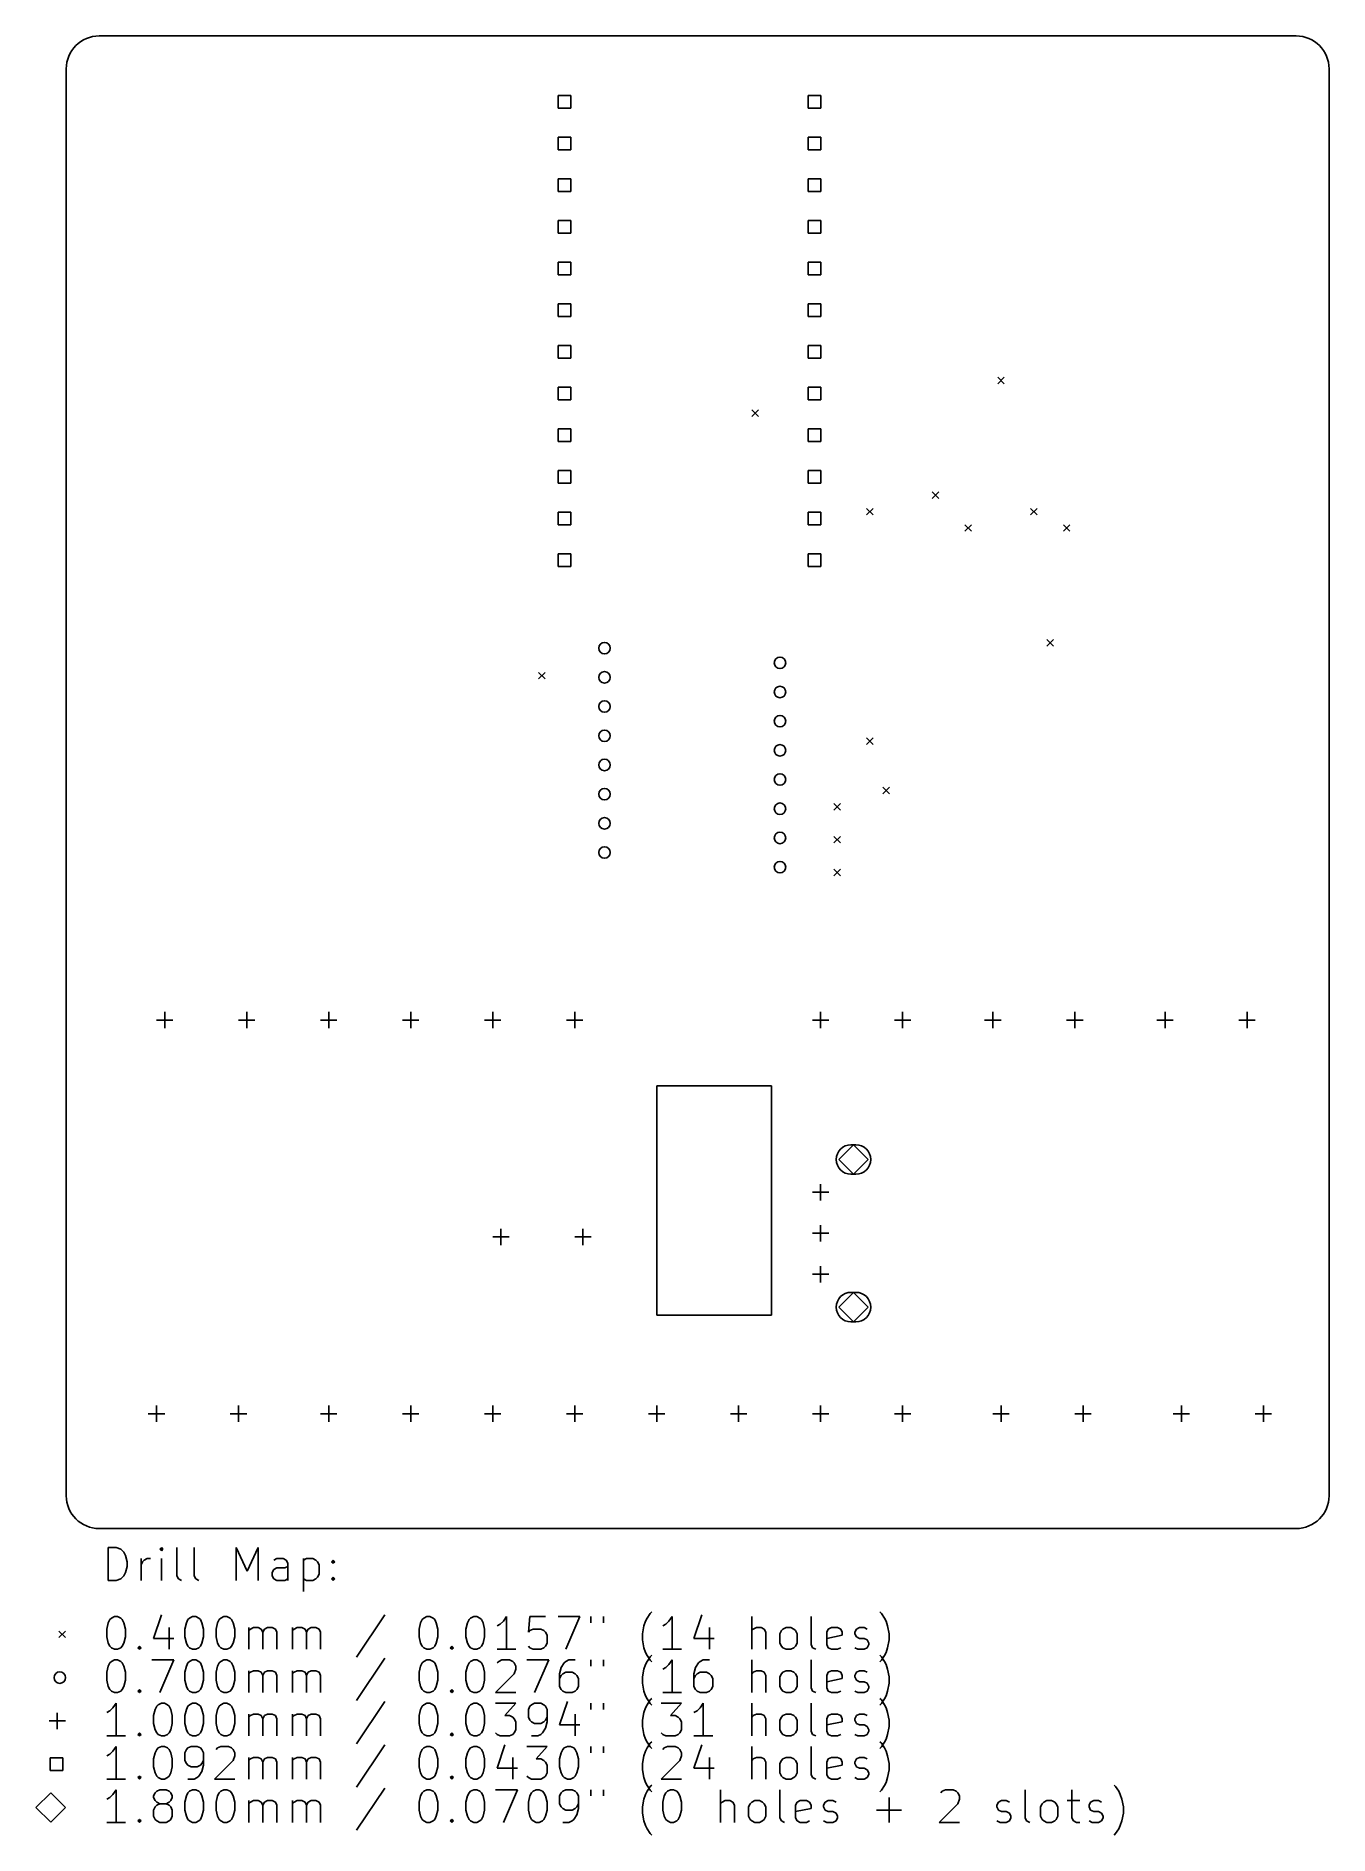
# Model space of a CAD drawing. Extents: x 127 to 206, y -141 to -31.
import ezdxf

# ---------------------------------------------------------------- set-up
doc = ezdxf.new("R2010")
doc.units = 0
doc.layers.add('BLACK', color=7, linetype='CONTINUOUS')

msp = doc.modelspace()

# ---------------------------------------------------------------- linework, layer by layer
at = {"layer": 'BLACK', "linetype": 'CONTINUOUS'}
for p, q in [((131, -31), (204, -31)), ((129, -120), (129, -33)), ((206, -33), (206, -120)), ((159.766, -34.6306), (158.994, -34.6306)), ((158.994, -34.6306), (158.994, -35.4029)), ((159.766, -35.4029), (159.766, -34.6306)), ((175.006, -34.6306), (174.234, -34.6306)), ((174.234, -34.6306), (174.234, -35.4029)), ((175.006, -35.4029), (175.006, -34.6306)), ((158.994, -35.4029), (159.766, -35.4029)), ((174.234, -35.4029), (175.006, -35.4029)), ((159.766, -37.1706), (158.994, -37.1706)), ((158.994, -37.1706), (158.994, -37.9429)), ((159.766, -37.9429), (159.766, -37.1706)), ((175.006, -37.1706), (174.234, -37.1706)), ((174.234, -37.1706), (174.234, -37.9429)), ((175.006, -37.9429), (175.006, -37.1706)), ((158.994, -37.9429), (159.766, -37.9429)), ((174.234, -37.9429), (175.006, -37.9429)), ((159.766, -39.7106), (158.994, -39.7106)), ((158.994, -39.7106), (158.994, -40.4829)), ((158.994, -40.4829), (159.766, -40.4829)), ((159.766, -40.4829), (159.766, -39.7106)), ((175.006, -39.7106), (174.234, -39.7106)), ((174.234, -39.7106), (174.234, -40.4829)), ((174.234, -40.4829), (175.006, -40.4829)), ((175.006, -40.4829), (175.006, -39.7106)), ((159.766, -42.2506), (158.994, -42.2506)), ((158.994, -42.2506), (158.994, -43.0229)), ((159.766, -43.0229), (159.766, -42.2506)), ((175.006, -42.2506), (174.234, -42.2506)), ((174.234, -42.2506), (174.234, -43.0229)), ((175.006, -43.0229), (175.006, -42.2506)), ((158.994, -43.0229), (159.766, -43.0229)), ((174.234, -43.0229), (175.006, -43.0229)), ((159.766, -44.7906), (158.994, -44.7906)), ((158.994, -44.7906), (158.994, -45.5629)), ((159.766, -45.5629), (159.766, -44.7906)), ((175.006, -44.7906), (174.234, -44.7906)), ((174.234, -44.7906), (174.234, -45.5629)), ((175.006, -45.5629), (175.006, -44.7906)), ((158.994, -45.5629), (159.766, -45.5629)), ((174.234, -45.5629), (175.006, -45.5629)), ((159.766, -47.3306), (158.994, -47.3306)), ((158.994, -47.3306), (158.994, -48.1029)), ((158.994, -48.1029), (159.766, -48.1029)), ((159.766, -48.1029), (159.766, -47.3306)), ((175.006, -47.3306), (174.234, -47.3306)), ((174.234, -47.3306), (174.234, -48.1029)), ((174.234, -48.1029), (175.006, -48.1029)), ((175.006, -48.1029), (175.006, -47.3306)), ((159.766, -49.8706), (158.994, -49.8706)), ((158.994, -49.8706), (158.994, -50.6429)), ((159.766, -50.6429), (159.766, -49.8706)), ((175.006, -49.8706), (174.234, -49.8706)), ((174.234, -49.8706), (174.234, -50.6429)), ((175.006, -50.6429), (175.006, -49.8706)), ((158.994, -50.6429), (159.766, -50.6429)), ((174.234, -50.6429), (175.006, -50.6429)), ((159.766, -52.4106), (158.994, -52.4106)), ((158.994, -52.4106), (158.994, -53.1829)), ((159.766, -53.1829), (159.766, -52.4106)), ((175.006, -52.4106), (174.234, -52.4106)), ((174.234, -52.4106), (174.234, -53.1829)), ((175.006, -53.1829), (175.006, -52.4106)), ((185.8, -51.8), (186.2, -52.2)), ((186.2, -51.8), (185.8, -52.2)), ((158.994, -53.1829), (159.766, -53.1829)), ((174.234, -53.1829), (175.006, -53.1829)), ((170.8, -53.8), (171.2, -54.2)), ((171.2, -53.8), (170.8, -54.2)), ((159.766, -54.9506), (158.994, -54.9506)), ((158.994, -54.9506), (158.994, -55.7229)), ((158.994, -55.7229), (159.766, -55.7229)), ((159.766, -55.7229), (159.766, -54.9506)), ((175.006, -54.9506), (174.234, -54.9506)), ((174.234, -54.9506), (174.234, -55.7229)), ((174.234, -55.7229), (175.006, -55.7229)), ((175.006, -55.7229), (175.006, -54.9506)), ((159.766, -57.4906), (158.994, -57.4906)), ((158.994, -57.4906), (158.994, -58.2629)), ((159.766, -58.2629), (159.766, -57.4906)), ((175.006, -57.4906), (174.234, -57.4906)), ((174.234, -57.4906), (174.234, -58.2629)), ((175.006, -58.2629), (175.006, -57.4906)), ((158.994, -58.2629), (159.766, -58.2629)), ((174.234, -58.2629), (175.006, -58.2629)), ((181.8, -58.8), (182.2, -59.2)), ((182.2, -58.8), (181.8, -59.2)), ((159.766, -60.0306), (158.994, -60.0306)), ((158.994, -60.0306), (158.994, -60.8029)), ((159.766, -60.8029), (159.766, -60.0306)), ((175.006, -60.0306), (174.234, -60.0306)), ((174.234, -60.0306), (174.234, -60.8029)), ((175.006, -60.8029), (175.006, -60.0306)), ((177.8, -59.8), (178.2, -60.2)), ((178.2, -59.8), (177.8, -60.2)), ((187.8, -59.8), (188.2, -60.2)), ((188.2, -59.8), (187.8, -60.2)), ((158.994, -60.8029), (159.766, -60.8029)), ((174.234, -60.8029), (175.006, -60.8029)), ((183.8, -60.8), (184.2, -61.2)), ((184.2, -60.8), (183.8, -61.2)), ((189.8, -60.8), (190.2, -61.2)), ((190.2, -60.8), (189.8, -61.2)), ((159.766, -62.5706), (158.994, -62.5706)), ((158.994, -62.5706), (158.994, -63.3429)), ((158.994, -63.3429), (159.766, -63.3429)), ((159.766, -63.3429), (159.766, -62.5706)), ((175.006, -62.5706), (174.234, -62.5706)), ((174.234, -62.5706), (174.234, -63.3429)), ((174.234, -63.3429), (175.006, -63.3429)), ((175.006, -63.3429), (175.006, -62.5706)), ((188.8, -67.8), (189.2, -68.2)), ((189.2, -67.8), (188.8, -68.2)), ((157.8, -69.8), (158.2, -70.2)), ((158.2, -69.8), (157.8, -70.2)), ((177.8, -73.8), (178.2, -74.2)), ((178.2, -73.8), (177.8, -74.2)), ((175.8, -77.8), (176.2, -78.2)), ((176.2, -77.8), (175.8, -78.2)), ((178.8, -76.8), (179.2, -77.2)), ((179.2, -76.8), (178.8, -77.2)), ((175.8, -79.8), (176.2, -80.2)), ((176.2, -79.8), (175.8, -80.2)), ((175.8, -81.8), (176.2, -82.2)), ((176.2, -81.8), (175.8, -82.2)), ((134.5, -91), (135.5, -91)), ((135, -90.5), (135, -91.5)), ((139.5, -91), (140.5, -91)), ((140, -90.5), (140, -91.5)), ((144.5, -91), (145.5, -91)), ((145, -90.5), (145, -91.5)), ((149.5, -91), (150.5, -91)), ((150, -90.5), (150, -91.5)), ((154.5, -91), (155.5, -91)), ((155, -90.5), (155, -91.5)), ((159.5, -91), (160.5, -91)), ((160, -90.5), (160, -91.5)), ((174.5, -91), (175.5, -91)), ((175, -90.5), (175, -91.5)), ((179.5, -91), (180.5, -91)), ((180, -90.5), (180, -91.5)), ((185, -91), (186, -91)), ((185.5, -90.5), (185.5, -91.5)), ((190, -91), (191, -91)), ((190.5, -90.5), (190.5, -91.5)), ((195.5, -91), (196.5, -91)), ((196, -90.5), (196, -91.5)), ((200.5, -91), (201.5, -91)), ((201, -90.5), (201, -91.5)), ((165, -95), (172, -95)), ((165, -109), (165, -95)), ((172, -95), (172, -109)), ((177, -98.6), (176.1, -99.5)), ((177.15, -98.6), (176.85, -98.6)), ((177.9, -99.5), (177, -98.6)), ((176.1, -99.5), (177, -100.4)), ((177, -100.4), (177.9, -99.5)), ((176.85, -100.4), (177.15, -100.4)), ((174.5, -101.5), (175.5, -101.5)), ((175, -101), (175, -102)), ((155.5, -103.725), (155.5, -104.725)), ((160.5, -103.725), (160.5, -104.725)), ((174.5, -104), (175.5, -104)), ((175, -103.5), (175, -104.5)), ((155, -104.225), (156, -104.225)), ((160, -104.225), (161, -104.225)), ((175, -106), (175, -107)), ((174.5, -106.5), (175.5, -106.5)), ((177, -107.6), (176.1, -108.5)), ((176.1, -108.5), (177, -109.4)), ((177.15, -107.6), (176.85, -107.6)), ((177.9, -108.5), (177, -107.6)), ((177, -109.4), (177.9, -108.5)), ((172, -109), (165, -109)), ((176.85, -109.4), (177.15, -109.4)), ((134, -115), (135, -115)), ((134.5, -114.5), (134.5, -115.5)), ((139, -115), (140, -115)), ((139.5, -114.5), (139.5, -115.5)), ((144.5, -115), (145.5, -115)), ((145, -114.5), (145, -115.5)), ((149.5, -115), (150.5, -115)), ((150, -114.5), (150, -115.5)), ((154.5, -115), (155.5, -115)), ((155, -114.5), (155, -115.5)), ((159.5, -115), (160.5, -115)), ((160, -114.5), (160, -115.5)), ((164.5, -115), (165.5, -115)), ((165, -114.5), (165, -115.5)), ((169.5, -115), (170.5, -115)), ((170, -114.5), (170, -115.5)), ((174.5, -115), (175.5, -115)), ((175, -114.5), (175, -115.5)), ((179.5, -115), (180.5, -115)), ((180, -114.5), (180, -115.5)), ((185.5, -115), (186.5, -115)), ((186, -114.5), (186, -115.5)), ((190.5, -115), (191.5, -115)), ((191, -114.5), (191, -115.5)), ((196.5, -115), (197.5, -115)), ((197, -114.5), (197, -115.5)), ((201.5, -115), (202.5, -115)), ((202, -114.5), (202, -115.5)), ((204, -122), (131, -122)), ((131.558, -125.165), (131.558, -123.165)), ((131.558, -123.165), (132.034, -123.165)), ((132.034, -123.165), (132.32, -123.26)), ((132.32, -123.26), (132.51, -123.451)), ((132.51, -123.451), (132.605, -123.641)), ((132.605, -123.641), (132.701, -124.022)), ((133.558, -125.165), (133.558, -123.832)), ((133.653, -124.022), (133.748, -123.927)), ((133.748, -123.927), (133.939, -123.832)), ((133.939, -123.832), (134.129, -123.832)), ((134.796, -123.165), (134.701, -123.26)), ((134.701, -123.26), (134.796, -123.355)), ((134.891, -123.26), (134.796, -123.165)), ((134.796, -123.165), (134.796, -123.355)), ((134.796, -123.355), (134.891, -123.26)), ((134.796, -125.165), (134.796, -123.832)), ((135.748, -124.879), (135.748, -123.165)), ((136.796, -124.879), (136.796, -123.165)), ((139.367, -125.165), (139.367, -123.165)), ((139.367, -123.165), (140.034, -124.593)), ((140.034, -124.593), (140.701, -123.165)), ((140.701, -123.165), (140.701, -125.165)), ((141.843, -123.832), (141.653, -123.927)), ((142.224, -123.832), (141.843, -123.832)), ((142.415, -123.927), (142.224, -123.832)), ((142.51, -124.117), (142.415, -123.927)), ((143.463, -123.832), (143.463, -125.832)), ((143.463, -123.927), (143.653, -123.832)), ((143.653, -123.832), (144.034, -123.832)), ((144.034, -123.832), (144.224, -123.927)), ((144.224, -123.927), (144.32, -124.022)), ((145.177, -124.022), (145.272, -123.927)), ((145.272, -123.927), (145.367, -124.022)), ((145.272, -123.927), (145.272, -124.117)), ((132.51, -124.879), (132.32, -125.07)), ((132.605, -124.689), (132.51, -124.879)), ((132.701, -124.308), (132.605, -124.689)), ((132.701, -124.022), (132.701, -124.308)), ((133.558, -124.212), (133.653, -124.022)), ((135.843, -125.07), (135.748, -124.879)), ((136.891, -125.07), (136.796, -124.879)), ((141.558, -124.689), (141.653, -124.498)), ((141.558, -124.879), (141.558, -124.689)), ((141.653, -125.07), (141.558, -124.879)), ((141.653, -124.498), (141.843, -124.403)), ((141.843, -124.403), (142.32, -124.403)), ((142.32, -124.403), (142.51, -124.308)), ((142.51, -125.165), (142.51, -124.117)), ((144.32, -124.974), (144.224, -125.07)), ((144.32, -124.022), (144.415, -124.212)), ((144.415, -124.784), (144.32, -124.974)), ((144.415, -124.212), (144.415, -124.784)), ((145.272, -124.117), (145.177, -124.022)), ((145.177, -125.07), (145.272, -124.974)), ((145.367, -124.022), (145.272, -124.117)), ((145.272, -124.974), (145.367, -125.07)), ((145.272, -124.974), (145.272, -125.165)), ((132.034, -125.165), (131.558, -125.165)), ((132.32, -125.07), (132.034, -125.165)), ((136.034, -125.165), (135.843, -125.07)), ((137.082, -125.165), (136.891, -125.07)), ((141.843, -125.165), (141.653, -125.07)), ((142.32, -125.165), (141.843, -125.165)), ((142.51, -125.07), (142.32, -125.165)), ((143.653, -125.165), (143.463, -125.07)), ((144.034, -125.165), (143.653, -125.165)), ((144.224, -125.07), (144.034, -125.165)), ((145.272, -125.165), (145.177, -125.07)), ((145.367, -125.07), (145.272, -125.165)), ((164.415, -127.46), (164.605, -127.174)), ((164.605, -127.174), (164.701, -127.079)), ((178.701, -127.174), (178.605, -127.079)), ((178.891, -127.46), (178.701, -127.174)), ((128.55, -128.25), (128.95, -128.65)), ((128.95, -128.25), (128.55, -128.65)), ((131.463, -128.127), (131.558, -127.746)), ((131.463, -128.603), (131.463, -128.127)), ((131.558, -127.746), (131.653, -127.555)), ((131.653, -127.555), (131.748, -127.46)), ((131.748, -127.46), (131.939, -127.365)), ((131.939, -127.365), (132.129, -127.365)), ((132.129, -127.365), (132.32, -127.46)), ((132.32, -127.46), (132.415, -127.555)), ((132.415, -127.555), (132.51, -127.746)), ((132.51, -127.746), (132.605, -128.127)), ((132.605, -128.127), (132.605, -128.603)), ((134.796, -127.27), (134.32, -128.698)), ((135.272, -128.032), (135.272, -129.365)), ((136.224, -128.127), (136.32, -127.746)), ((136.224, -128.603), (136.224, -128.127)), ((136.32, -127.746), (136.415, -127.555)), ((136.415, -127.555), (136.51, -127.46)), ((136.51, -127.46), (136.701, -127.365)), ((136.701, -127.365), (136.891, -127.365)), ((136.891, -127.365), (137.082, -127.46)), ((137.082, -127.46), (137.177, -127.555)), ((137.177, -127.555), (137.272, -127.746)), ((137.272, -127.746), (137.367, -128.127)), ((137.367, -128.127), (137.367, -128.603)), ((138.129, -128.127), (138.224, -127.746)), ((138.129, -128.603), (138.129, -128.127)), ((138.224, -127.746), (138.32, -127.555)), ((138.32, -127.555), (138.415, -127.46)), ((138.415, -127.46), (138.605, -127.365)), ((138.605, -127.365), (138.796, -127.365)), ((138.796, -127.365), (138.986, -127.46)), ((138.986, -127.46), (139.082, -127.555)), ((139.082, -127.555), (139.177, -127.746)), ((139.177, -127.746), (139.272, -128.127)), ((139.272, -128.127), (139.272, -128.603)), ((140.129, -129.365), (140.129, -128.032)), ((140.129, -128.222), (140.224, -128.127)), ((140.224, -128.127), (140.415, -128.032)), ((140.415, -128.032), (140.701, -128.032)), ((140.701, -128.032), (140.891, -128.127)), ((140.891, -128.127), (140.986, -128.317)), ((140.986, -128.317), (141.082, -128.127)), ((140.986, -128.317), (140.986, -129.365)), ((141.082, -128.127), (141.272, -128.032)), ((141.272, -128.032), (141.558, -128.032)), ((141.558, -128.032), (141.748, -128.127)), ((141.748, -128.127), (141.843, -128.317)), ((141.843, -128.317), (141.843, -129.365)), ((142.796, -129.365), (142.796, -128.032)), ((142.796, -128.222), (142.891, -128.127)), ((142.891, -128.127), (143.082, -128.032)), ((143.082, -128.032), (143.367, -128.032)), ((143.367, -128.032), (143.558, -128.127)), ((143.558, -128.127), (143.653, -128.317)), ((143.653, -128.317), (143.748, -128.127)), ((143.653, -128.317), (143.653, -129.365)), ((143.748, -128.127), (143.939, -128.032)), ((143.939, -128.032), (144.224, -128.032)), ((144.224, -128.032), (144.415, -128.127)), ((144.415, -128.127), (144.51, -128.317)), ((144.51, -128.317), (144.51, -129.365)), ((148.415, -127.27), (146.701, -129.841)), ((150.51, -128.127), (150.605, -127.746)), ((150.51, -128.603), (150.51, -128.127)), ((150.605, -127.746), (150.701, -127.555)), ((150.701, -127.555), (150.796, -127.46)), ((150.796, -127.46), (150.986, -127.365)), ((150.986, -127.365), (151.177, -127.365)), ((151.177, -127.365), (151.367, -127.46)), ((151.367, -127.46), (151.463, -127.555)), ((151.463, -127.555), (151.558, -127.746)), ((151.558, -127.746), (151.653, -128.127)), ((151.653, -128.127), (151.653, -128.603)), ((153.367, -128.127), (153.463, -127.746)), ((153.367, -128.603), (153.367, -128.127)), ((153.463, -127.746), (153.558, -127.555)), ((153.558, -127.555), (153.653, -127.46)), ((153.653, -127.46), (153.843, -127.365)), ((153.843, -127.365), (154.034, -127.365)), ((154.034, -127.365), (154.224, -127.46)), ((154.224, -127.46), (154.32, -127.555)), ((154.32, -127.555), (154.415, -127.746)), ((154.415, -127.746), (154.51, -128.127)), ((154.51, -128.127), (154.51, -128.603)), ((155.463, -127.841), (155.272, -127.936)), ((155.653, -127.651), (155.463, -127.841)), ((155.843, -127.365), (155.653, -127.651)), ((155.843, -129.365), (155.843, -127.365)), ((157.272, -127.365), (157.177, -128.317)), ((157.177, -128.317), (157.272, -128.222)), ((158.224, -127.365), (157.272, -127.365)), ((157.272, -128.222), (157.463, -128.127)), ((157.463, -128.127), (157.939, -128.127)), ((157.939, -128.127), (158.129, -128.222)), ((158.129, -128.222), (158.224, -128.317)), ((158.224, -128.317), (158.32, -128.508)), ((158.986, -127.365), (160.32, -127.365)), ((160.32, -127.365), (159.463, -129.365)), ((160.986, -127.365), (160.986, -127.746)), ((161.748, -127.365), (161.748, -127.746)), ((164.129, -128.412), (164.224, -127.936)), ((164.224, -127.936), (164.32, -127.651)), ((164.32, -127.651), (164.415, -127.46)), ((165.558, -127.841), (165.367, -127.936)), ((165.748, -127.651), (165.558, -127.841)), ((165.939, -127.365), (165.748, -127.651)), ((165.939, -129.365), (165.939, -127.365)), ((167.748, -127.27), (167.272, -128.698)), ((168.224, -128.032), (168.224, -129.365)), ((170.796, -129.365), (170.796, -127.365)), ((170.891, -128.127), (170.796, -128.222)), ((171.082, -128.032), (170.891, -128.127)), ((171.367, -128.032), (171.082, -128.032)), ((171.558, -128.127), (171.367, -128.032)), ((171.653, -128.317), (171.558, -128.127)), ((171.653, -129.365), (171.653, -128.317)), ((172.51, -128.412), (172.605, -128.222)), ((172.605, -128.222), (172.701, -128.127)), ((172.701, -128.127), (172.891, -128.032)), ((172.891, -128.032), (173.177, -128.032)), ((173.177, -128.032), (173.367, -128.127)), ((173.367, -128.127), (173.463, -128.222)), ((173.463, -128.222), (173.558, -128.412)), ((174.415, -129.079), (174.415, -127.365)), ((175.367, -128.317), (175.463, -128.127)), ((175.367, -129.079), (175.367, -128.317)), ((175.463, -128.127), (175.653, -128.032)), ((175.653, -128.032), (176.034, -128.032)), ((176.034, -128.032), (176.224, -128.127)), ((176.224, -128.127), (176.32, -128.317)), ((176.32, -128.317), (176.32, -128.508)), ((177.082, -128.317), (177.177, -128.127)), ((177.082, -128.412), (177.082, -128.317)), ((177.177, -128.127), (177.367, -128.032)), ((177.367, -128.032), (177.653, -128.032)), ((177.653, -128.032), (177.843, -128.127)), ((178.986, -127.651), (178.891, -127.46)), ((179.082, -127.936), (178.986, -127.651)), ((179.177, -128.412), (179.082, -127.936)), ((131.558, -128.984), (131.463, -128.603)), ((131.653, -129.174), (131.558, -128.984)), ((131.748, -129.27), (131.653, -129.174)), ((131.939, -129.365), (131.748, -129.27)), ((132.129, -129.365), (131.939, -129.365)), ((132.32, -129.27), (132.129, -129.365)), ((132.415, -129.174), (132.32, -129.27)), ((132.51, -128.984), (132.415, -129.174)), ((132.605, -128.603), (132.51, -128.984)), ((133.367, -129.27), (133.463, -129.174)), ((133.463, -129.365), (133.367, -129.27)), ((133.463, -129.174), (133.558, -129.27)), ((133.463, -129.174), (133.463, -129.365)), ((133.558, -129.27), (133.463, -129.365)), ((134.32, -128.698), (135.558, -128.698)), ((136.32, -128.984), (136.224, -128.603)), ((136.415, -129.174), (136.32, -128.984)), ((136.51, -129.27), (136.415, -129.174)), ((136.701, -129.365), (136.51, -129.27)), ((136.891, -129.365), (136.701, -129.365)), ((137.082, -129.27), (136.891, -129.365)), ((137.177, -129.174), (137.082, -129.27)), ((137.272, -128.984), (137.177, -129.174)), ((137.367, -128.603), (137.272, -128.984)), ((138.224, -128.984), (138.129, -128.603)), ((138.32, -129.174), (138.224, -128.984)), ((138.415, -129.27), (138.32, -129.174)), ((138.605, -129.365), (138.415, -129.27)), ((138.796, -129.365), (138.605, -129.365)), ((138.986, -129.27), (138.796, -129.365)), ((139.082, -129.174), (138.986, -129.27)), ((139.177, -128.984), (139.082, -129.174)), ((139.272, -128.603), (139.177, -128.984)), ((150.605, -128.984), (150.51, -128.603)), ((150.701, -129.174), (150.605, -128.984)), ((150.796, -129.27), (150.701, -129.174)), ((150.986, -129.365), (150.796, -129.27)), ((151.177, -129.365), (150.986, -129.365)), ((151.367, -129.27), (151.177, -129.365)), ((151.463, -129.174), (151.367, -129.27)), ((151.558, -128.984), (151.463, -129.174)), ((151.653, -128.603), (151.558, -128.984)), ((152.415, -129.27), (152.51, -129.174)), ((152.51, -129.365), (152.415, -129.27)), ((152.51, -129.174), (152.605, -129.27)), ((152.51, -129.174), (152.51, -129.365)), ((152.605, -129.27), (152.51, -129.365)), ((153.463, -128.984), (153.367, -128.603)), ((153.558, -129.174), (153.463, -128.984)), ((153.653, -129.27), (153.558, -129.174)), ((153.843, -129.365), (153.653, -129.27)), ((154.034, -129.365), (153.843, -129.365)), ((154.224, -129.27), (154.034, -129.365)), ((154.32, -129.174), (154.224, -129.27)), ((154.415, -128.984), (154.32, -129.174)), ((154.51, -128.603), (154.415, -128.984)), ((156.415, -129.365), (155.272, -129.365)), ((157.272, -129.27), (157.177, -129.174)), ((157.463, -129.365), (157.272, -129.27)), ((157.939, -129.365), (157.463, -129.365)), ((158.129, -129.27), (157.939, -129.365)), ((158.224, -129.174), (158.129, -129.27)), ((158.32, -128.984), (158.224, -129.174)), ((158.32, -128.508), (158.32, -128.984)), ((164.129, -128.793), (164.129, -128.412)), ((164.224, -129.27), (164.129, -128.793)), ((164.32, -129.555), (164.224, -129.27)), ((166.51, -129.365), (165.367, -129.365)), ((167.272, -128.698), (168.51, -128.698)), ((172.51, -128.984), (172.51, -128.412)), ((172.605, -129.174), (172.51, -128.984)), ((172.701, -129.27), (172.605, -129.174)), ((172.891, -129.365), (172.701, -129.27)), ((173.177, -129.365), (172.891, -129.365)), ((173.367, -129.27), (173.177, -129.365)), ((173.463, -129.174), (173.367, -129.27)), ((173.558, -128.984), (173.463, -129.174)), ((173.558, -128.412), (173.558, -128.984)), ((174.51, -129.27), (174.415, -129.079)), ((174.701, -129.365), (174.51, -129.27)), ((176.32, -128.508), (175.367, -128.698)), ((175.463, -129.27), (175.367, -129.079)), ((175.653, -129.365), (175.463, -129.27)), ((176.034, -129.365), (175.653, -129.365)), ((176.224, -129.27), (176.034, -129.365)), ((177.177, -128.603), (177.082, -128.412)), ((177.082, -129.27), (177.272, -129.365)), ((177.367, -128.698), (177.177, -128.603)), ((177.272, -129.365), (177.653, -129.365)), ((177.653, -128.698), (177.367, -128.698)), ((177.843, -128.793), (177.653, -128.698)), ((177.653, -129.365), (177.843, -129.27)), ((177.939, -128.984), (177.843, -128.793)), ((177.843, -129.27), (177.939, -129.079)), ((177.939, -129.079), (177.939, -128.984)), ((178.986, -129.555), (179.082, -129.27)), ((179.082, -129.27), (179.177, -128.793)), ((179.177, -128.793), (179.177, -128.412)), ((131.463, -130.767), (131.558, -130.386)), ((131.558, -130.386), (131.653, -130.195)), ((131.653, -130.195), (131.748, -130.1)), ((131.748, -130.1), (131.939, -130.005)), ((131.939, -130.005), (132.129, -130.005)), ((132.129, -130.005), (132.32, -130.1)), ((132.32, -130.1), (132.415, -130.195)), ((132.415, -130.195), (132.51, -130.386)), ((132.51, -130.386), (132.605, -130.767)), ((134.224, -130.005), (135.558, -130.005)), ((135.558, -130.005), (134.701, -132.005)), ((136.224, -130.767), (136.32, -130.386)), ((136.32, -130.386), (136.415, -130.195)), ((136.415, -130.195), (136.51, -130.1)), ((136.51, -130.1), (136.701, -130.005)), ((136.701, -130.005), (136.891, -130.005)), ((136.891, -130.005), (137.082, -130.1)), ((137.082, -130.1), (137.177, -130.195)), ((137.177, -130.195), (137.272, -130.386)), ((137.272, -130.386), (137.367, -130.767)), ((138.129, -130.767), (138.224, -130.386)), ((138.224, -130.386), (138.32, -130.195)), ((138.32, -130.195), (138.415, -130.1)), ((138.415, -130.1), (138.605, -130.005)), ((138.605, -130.005), (138.796, -130.005)), ((138.796, -130.005), (138.986, -130.1)), ((138.986, -130.1), (139.082, -130.195)), ((139.082, -130.195), (139.177, -130.386)), ((139.177, -130.386), (139.272, -130.767)), ((148.415, -129.91), (146.701, -132.481)), ((150.51, -130.767), (150.605, -130.386)), ((150.605, -130.386), (150.701, -130.195)), ((150.701, -130.195), (150.796, -130.1)), ((150.796, -130.1), (150.986, -130.005)), ((150.986, -130.005), (151.177, -130.005)), ((151.177, -130.005), (151.367, -130.1)), ((151.367, -130.1), (151.463, -130.195)), ((151.463, -130.195), (151.558, -130.386)), ((151.558, -130.386), (151.653, -130.767)), ((153.367, -130.767), (153.463, -130.386)), ((153.463, -130.386), (153.558, -130.195)), ((153.558, -130.195), (153.653, -130.1)), ((153.653, -130.1), (153.843, -130.005)), ((153.843, -130.005), (154.034, -130.005)), ((154.034, -130.005), (154.224, -130.1)), ((154.224, -130.1), (154.32, -130.195)), ((154.32, -130.195), (154.415, -130.386)), ((154.415, -130.386), (154.51, -130.767)), ((155.272, -130.195), (155.367, -130.1)), ((155.367, -130.1), (155.558, -130.005)), ((155.558, -130.005), (156.034, -130.005)), ((156.034, -130.005), (156.224, -130.1)), ((156.224, -130.1), (156.32, -130.195)), ((156.32, -130.195), (156.415, -130.386)), ((156.415, -130.386), (156.415, -130.576)), ((157.082, -130.005), (158.415, -130.005)), ((158.415, -130.005), (157.558, -132.005)), ((159.177, -130.481), (159.082, -130.862)), ((159.367, -130.195), (159.177, -130.481)), ((159.463, -130.1), (159.367, -130.195)), ((159.653, -130.005), (159.463, -130.1)), ((160.034, -130.005), (159.653, -130.005)), ((160.986, -130.005), (160.986, -130.386)), ((161.748, -130.005), (161.748, -130.386)), ((164.224, -130.576), (164.32, -130.291)), ((164.415, -129.746), (164.32, -129.555)), ((164.32, -130.291), (164.415, -130.1)), ((164.605, -130.032), (164.415, -129.746)), ((164.415, -130.1), (164.605, -129.814)), ((164.605, -129.814), (164.701, -129.719)), ((164.701, -130.127), (164.605, -130.032)), ((165.558, -130.481), (165.367, -130.576)), ((165.748, -130.291), (165.558, -130.481)), ((165.939, -130.005), (165.748, -130.291)), ((165.939, -132.005), (165.939, -130.005)), ((167.367, -130.481), (167.272, -130.862)), ((167.558, -130.195), (167.367, -130.481)), ((167.653, -130.1), (167.558, -130.195)), ((167.843, -130.005), (167.653, -130.1)), ((168.224, -130.005), (167.843, -130.005)), ((170.796, -132.005), (170.796, -130.005)), ((174.415, -131.719), (174.415, -130.005)), ((178.701, -129.814), (178.605, -129.719)), ((178.605, -130.127), (178.701, -130.032)), ((178.701, -130.032), (178.891, -129.746)), ((178.891, -130.1), (178.701, -129.814)), ((178.891, -129.746), (178.986, -129.555)), ((178.986, -130.291), (178.891, -130.1)), ((179.082, -130.576), (178.986, -130.291)), ((131.463, -131.243), (131.463, -130.767)), ((131.558, -131.624), (131.463, -131.243)), ((131.653, -131.814), (131.558, -131.624)), ((132.51, -131.624), (132.415, -131.814)), ((132.605, -131.243), (132.51, -131.624)), ((132.605, -130.767), (132.605, -131.243)), ((136.224, -131.243), (136.224, -130.767)), ((136.32, -131.624), (136.224, -131.243)), ((136.415, -131.814), (136.32, -131.624)), ((137.272, -131.624), (137.177, -131.814)), ((137.367, -131.243), (137.272, -131.624)), ((137.367, -130.767), (137.367, -131.243)), ((138.129, -131.243), (138.129, -130.767)), ((138.224, -131.624), (138.129, -131.243)), ((138.32, -131.814), (138.224, -131.624)), ((139.177, -131.624), (139.082, -131.814)), ((139.272, -131.243), (139.177, -131.624)), ((139.272, -130.767), (139.272, -131.243)), ((140.129, -132.005), (140.129, -130.672)), ((140.129, -130.862), (140.224, -130.767)), ((140.224, -130.767), (140.415, -130.672)), ((140.415, -130.672), (140.701, -130.672)), ((140.701, -130.672), (140.891, -130.767)), ((140.891, -130.767), (140.986, -130.957)), ((140.986, -130.957), (141.082, -130.767)), ((140.986, -130.957), (140.986, -132.005)), ((141.082, -130.767), (141.272, -130.672)), ((141.272, -130.672), (141.558, -130.672)), ((141.558, -130.672), (141.748, -130.767)), ((141.748, -130.767), (141.843, -130.957)), ((141.843, -130.957), (141.843, -132.005)), ((142.796, -132.005), (142.796, -130.672)), ((142.796, -130.862), (142.891, -130.767)), ((142.891, -130.767), (143.082, -130.672)), ((143.082, -130.672), (143.367, -130.672)), ((143.367, -130.672), (143.558, -130.767)), ((143.558, -130.767), (143.653, -130.957)), ((143.653, -130.957), (143.748, -130.767)), ((143.653, -130.957), (143.653, -132.005)), ((143.748, -130.767), (143.939, -130.672)), ((143.939, -130.672), (144.224, -130.672)), ((144.224, -130.672), (144.415, -130.767)), ((144.415, -130.767), (144.51, -130.957)), ((144.51, -130.957), (144.51, -132.005)), ((150.51, -131.243), (150.51, -130.767)), ((150.605, -131.624), (150.51, -131.243)), ((150.701, -131.814), (150.605, -131.624)), ((151.558, -131.624), (151.463, -131.814)), ((151.653, -131.243), (151.558, -131.624)), ((151.653, -130.767), (151.653, -131.243)), ((153.367, -131.243), (153.367, -130.767)), ((153.463, -131.624), (153.367, -131.243)), ((153.558, -131.814), (153.463, -131.624)), ((154.415, -131.624), (154.32, -131.814)), ((154.51, -131.243), (154.415, -131.624)), ((154.51, -130.767), (154.51, -131.243)), ((156.32, -130.862), (155.177, -132.005)), ((156.415, -130.576), (156.32, -130.862)), ((159.082, -130.862), (159.082, -131.624)), ((159.177, -130.957), (159.082, -131.148)), ((159.082, -131.624), (159.177, -131.814)), ((159.272, -130.862), (159.177, -130.957)), ((159.463, -130.767), (159.272, -130.862)), ((159.843, -130.767), (159.463, -130.767)), ((160.034, -130.862), (159.843, -130.767)), ((160.129, -130.957), (160.034, -130.862)), ((160.224, -131.148), (160.129, -130.957)), ((160.129, -131.814), (160.224, -131.624)), ((160.224, -131.624), (160.224, -131.148)), ((164.129, -131.052), (164.224, -130.576)), ((164.129, -131.433), (164.129, -131.052)), ((164.224, -131.91), (164.129, -131.433)), ((167.272, -130.862), (167.272, -131.624)), ((167.367, -130.957), (167.272, -131.148)), ((167.272, -131.624), (167.367, -131.814)), ((167.463, -130.862), (167.367, -130.957)), ((167.653, -130.767), (167.463, -130.862)), ((168.034, -130.767), (167.653, -130.767)), ((168.224, -130.862), (168.034, -130.767)), ((168.32, -130.957), (168.224, -130.862)), ((168.415, -131.148), (168.32, -130.957)), ((168.32, -131.814), (168.415, -131.624)), ((168.415, -131.624), (168.415, -131.148)), ((170.891, -130.767), (170.796, -130.862)), ((171.082, -130.672), (170.891, -130.767)), ((171.367, -130.672), (171.082, -130.672)), ((171.558, -130.767), (171.367, -130.672)), ((171.653, -130.957), (171.558, -130.767)), ((171.653, -132.005), (171.653, -130.957)), ((172.51, -131.052), (172.605, -130.862)), ((172.51, -131.624), (172.51, -131.052)), ((172.605, -131.814), (172.51, -131.624)), ((172.605, -130.862), (172.701, -130.767)), ((172.701, -130.767), (172.891, -130.672)), ((172.891, -130.672), (173.177, -130.672)), ((173.177, -130.672), (173.367, -130.767)), ((173.367, -130.767), (173.463, -130.862)), ((173.463, -130.862), (173.558, -131.052)), ((173.558, -131.624), (173.463, -131.814)), ((173.558, -131.052), (173.558, -131.624)), ((175.367, -130.957), (175.463, -130.767)), ((175.367, -131.719), (175.367, -130.957)), ((176.32, -131.148), (175.367, -131.338)), ((175.463, -130.767), (175.653, -130.672)), ((175.653, -130.672), (176.034, -130.672)), ((176.034, -130.672), (176.224, -130.767)), ((176.224, -130.767), (176.32, -130.957)), ((176.32, -130.957), (176.32, -131.148)), ((177.082, -130.957), (177.177, -130.767)), ((177.082, -131.052), (177.082, -130.957)), ((177.177, -131.243), (177.082, -131.052)), ((177.177, -130.767), (177.367, -130.672)), ((177.367, -131.338), (177.177, -131.243)), ((177.367, -130.672), (177.653, -130.672)), ((177.653, -131.338), (177.367, -131.338)), ((177.653, -130.672), (177.843, -130.767)), ((177.843, -131.433), (177.653, -131.338)), ((177.939, -131.624), (177.843, -131.433)), ((177.939, -131.719), (177.939, -131.624)), ((179.177, -131.052), (179.082, -130.576)), ((179.082, -131.91), (179.177, -131.433)), ((179.177, -131.433), (179.177, -131.052)), ((131.748, -131.91), (131.653, -131.814)), ((131.939, -132.005), (131.748, -131.91)), ((132.034, -132.645), (131.843, -132.931)), ((132.129, -132.005), (131.939, -132.005)), ((132.034, -134.645), (132.034, -132.645)), ((132.32, -131.91), (132.129, -132.005)), ((132.415, -131.814), (132.32, -131.91)), ((133.367, -131.91), (133.463, -131.814)), ((133.463, -132.005), (133.367, -131.91)), ((133.463, -131.814), (133.558, -131.91)), ((133.463, -131.814), (133.463, -132.005)), ((133.558, -131.91), (133.463, -132.005)), ((134.605, -132.74), (134.796, -132.645)), ((134.796, -132.645), (134.986, -132.645)), ((134.986, -132.645), (135.177, -132.74)), ((136.51, -131.91), (136.415, -131.814)), ((136.701, -132.005), (136.51, -131.91)), ((136.51, -132.74), (136.701, -132.645)), ((136.891, -132.005), (136.701, -132.005)), ((136.701, -132.645), (136.891, -132.645)), ((137.082, -131.91), (136.891, -132.005)), ((136.891, -132.645), (137.082, -132.74)), ((137.177, -131.814), (137.082, -131.91)), ((138.415, -131.91), (138.32, -131.814)), ((138.605, -132.005), (138.415, -131.91)), ((138.415, -132.74), (138.605, -132.645)), ((138.796, -132.005), (138.605, -132.005)), ((138.605, -132.645), (138.796, -132.645)), ((138.986, -131.91), (138.796, -132.005)), ((138.796, -132.645), (138.986, -132.74)), ((139.082, -131.814), (138.986, -131.91)), ((148.415, -132.55), (146.701, -135.121)), ((150.796, -131.91), (150.701, -131.814)), ((150.986, -132.005), (150.796, -131.91)), ((150.796, -132.74), (150.986, -132.645)), ((151.177, -132.005), (150.986, -132.005)), ((150.986, -132.645), (151.177, -132.645)), ((151.367, -131.91), (151.177, -132.005)), ((151.177, -132.645), (151.367, -132.74)), ((151.463, -131.814), (151.367, -131.91)), ((152.415, -131.91), (152.51, -131.814)), ((152.51, -132.005), (152.415, -131.91)), ((152.51, -131.814), (152.605, -131.91)), ((152.51, -131.814), (152.51, -132.005)), ((152.605, -131.91), (152.51, -132.005)), ((153.653, -131.91), (153.558, -131.814)), ((153.843, -132.005), (153.653, -131.91)), ((153.653, -132.74), (153.843, -132.645)), ((154.034, -132.005), (153.843, -132.005)), ((153.843, -132.645), (154.034, -132.645)), ((154.224, -131.91), (154.034, -132.005)), ((154.034, -132.645), (154.224, -132.74)), ((154.32, -131.814), (154.224, -131.91)), ((155.177, -132.005), (156.415, -132.005)), ((155.177, -132.645), (156.415, -132.645)), ((156.415, -132.645), (155.748, -133.407)), ((157.558, -132.645), (157.367, -132.74)), ((157.939, -132.645), (157.558, -132.645)), ((158.129, -132.74), (157.939, -132.645)), ((159.558, -132.55), (159.082, -133.978)), ((159.177, -131.814), (159.272, -131.91)), ((159.272, -131.91), (159.463, -132.005)), ((159.463, -132.005), (159.843, -132.005)), ((159.843, -132.005), (160.034, -131.91)), ((160.034, -131.91), (160.129, -131.814)), ((160.986, -132.645), (160.986, -133.026)), ((161.748, -132.645), (161.748, -133.026)), ((164.32, -132.195), (164.224, -131.91)), ((164.415, -132.386), (164.32, -132.195)), ((164.605, -132.672), (164.415, -132.386)), ((164.415, -132.74), (164.605, -132.454)), ((164.605, -132.454), (164.701, -132.359)), ((164.701, -132.767), (164.605, -132.672)), ((165.272, -132.645), (166.51, -132.645)), ((166.51, -132.005), (165.367, -132.005)), ((166.51, -132.645), (165.843, -133.407)), ((167.367, -131.814), (167.463, -131.91)), ((167.463, -131.91), (167.653, -132.005)), ((167.653, -132.005), (168.034, -132.005)), ((167.843, -132.645), (167.653, -132.931)), ((167.843, -134.645), (167.843, -132.645)), ((168.034, -132.005), (168.224, -131.91)), ((168.224, -131.91), (168.32, -131.814)), ((170.796, -134.645), (170.796, -132.645)), ((172.701, -131.91), (172.605, -131.814)), ((172.891, -132.005), (172.701, -131.91)), ((173.177, -132.005), (172.891, -132.005)), ((173.367, -131.91), (173.177, -132.005)), ((173.463, -131.814), (173.367, -131.91)), ((174.51, -131.91), (174.415, -131.719)), ((174.415, -134.359), (174.415, -132.645)), ((174.701, -132.005), (174.51, -131.91)), ((175.463, -131.91), (175.367, -131.719)), ((175.653, -132.005), (175.463, -131.91)), ((176.034, -132.005), (175.653, -132.005)), ((176.224, -131.91), (176.034, -132.005)), ((177.082, -131.91), (177.272, -132.005)), ((177.272, -132.005), (177.653, -132.005)), ((177.653, -132.005), (177.843, -131.91)), ((177.843, -131.91), (177.939, -131.719)), ((178.701, -132.454), (178.605, -132.359)), ((178.605, -132.767), (178.701, -132.672)), ((178.701, -132.672), (178.891, -132.386)), ((178.891, -132.74), (178.701, -132.454)), ((178.891, -132.386), (178.986, -132.195)), ((178.986, -132.195), (179.082, -131.91)), ((127.95, -133.73), (128.95, -133.73)), ((128.45, -133.23), (128.45, -134.23)), ((131.653, -133.121), (131.463, -133.216)), ((131.843, -132.931), (131.653, -133.121)), ((134.32, -133.407), (134.415, -133.026)), ((134.32, -133.883), (134.32, -133.407)), ((134.415, -133.026), (134.51, -132.835)), ((134.51, -132.835), (134.605, -132.74)), ((135.177, -132.74), (135.272, -132.835)), ((135.272, -132.835), (135.367, -133.026)), ((135.367, -133.026), (135.463, -133.407)), ((135.463, -133.407), (135.463, -133.883)), ((136.224, -133.407), (136.32, -133.026)), ((136.224, -133.883), (136.224, -133.407)), ((136.32, -133.026), (136.415, -132.835)), ((136.415, -132.835), (136.51, -132.74)), ((137.082, -132.74), (137.177, -132.835)), ((137.177, -132.835), (137.272, -133.026)), ((137.272, -133.026), (137.367, -133.407)), ((137.367, -133.407), (137.367, -133.883)), ((138.129, -133.407), (138.224, -133.026)), ((138.129, -133.883), (138.129, -133.407)), ((138.224, -133.026), (138.32, -132.835)), ((138.32, -132.835), (138.415, -132.74)), ((138.986, -132.74), (139.082, -132.835)), ((139.082, -132.835), (139.177, -133.026)), ((139.177, -133.026), (139.272, -133.407)), ((139.272, -133.407), (139.272, -133.883)), ((140.129, -134.645), (140.129, -133.312)), ((140.129, -133.502), (140.224, -133.407)), ((140.224, -133.407), (140.415, -133.312)), ((140.415, -133.312), (140.701, -133.312)), ((140.701, -133.312), (140.891, -133.407)), ((140.891, -133.407), (140.986, -133.597)), ((140.986, -133.597), (141.082, -133.407)), ((140.986, -133.597), (140.986, -134.645)), ((141.082, -133.407), (141.272, -133.312)), ((141.272, -133.312), (141.558, -133.312)), ((141.558, -133.312), (141.748, -133.407)), ((141.748, -133.407), (141.843, -133.597)), ((141.843, -133.597), (141.843, -134.645)), ((142.796, -134.645), (142.796, -133.312)), ((142.796, -133.502), (142.891, -133.407)), ((142.891, -133.407), (143.082, -133.312)), ((143.082, -133.312), (143.367, -133.312)), ((143.367, -133.312), (143.558, -133.407)), ((143.558, -133.407), (143.653, -133.597)), ((143.653, -133.597), (143.748, -133.407)), ((143.653, -133.597), (143.653, -134.645)), ((143.748, -133.407), (143.939, -133.312)), ((143.939, -133.312), (144.224, -133.312)), ((144.224, -133.312), (144.415, -133.407)), ((144.415, -133.407), (144.51, -133.597)), ((144.51, -133.597), (144.51, -134.645)), ((150.51, -133.407), (150.605, -133.026)), ((150.51, -133.883), (150.51, -133.407)), ((150.605, -133.026), (150.701, -132.835)), ((150.701, -132.835), (150.796, -132.74)), ((151.367, -132.74), (151.463, -132.835)), ((151.463, -132.835), (151.558, -133.026)), ((151.558, -133.026), (151.653, -133.407)), ((151.653, -133.407), (151.653, -133.883)), ((153.367, -133.407), (153.463, -133.026)), ((153.367, -133.883), (153.367, -133.407)), ((153.463, -133.026), (153.558, -132.835)), ((153.558, -132.835), (153.653, -132.74)), ((154.224, -132.74), (154.32, -132.835)), ((154.32, -132.835), (154.415, -133.026)), ((154.415, -133.026), (154.51, -133.407)), ((154.51, -133.407), (154.51, -133.883)), ((155.748, -133.407), (156.034, -133.407)), ((156.034, -133.407), (156.224, -133.502)), ((156.224, -133.502), (156.32, -133.597)), ((156.32, -133.597), (156.415, -133.788)), ((156.415, -133.788), (156.415, -134.264)), ((157.272, -132.835), (157.177, -133.026)), ((157.177, -133.026), (157.177, -133.502)), ((157.177, -133.502), (157.272, -133.692)), ((157.367, -132.74), (157.272, -132.835)), ((157.272, -133.692), (157.367, -133.788)), ((157.367, -133.788), (157.558, -133.883)), ((157.939, -133.883), (158.129, -133.788)), ((158.224, -132.835), (158.129, -132.74)), ((158.129, -133.788), (158.224, -133.692)), ((158.32, -133.026), (158.224, -132.835)), ((158.224, -133.692), (158.32, -133.502)), ((158.224, -134.169), (158.32, -133.788)), ((158.32, -133.788), (158.32, -133.026)), ((160.034, -133.312), (160.034, -134.645)), ((164.129, -133.692), (164.224, -133.216)), ((164.129, -134.073), (164.129, -133.692)), ((164.224, -133.216), (164.32, -132.931)), ((164.32, -132.931), (164.415, -132.74)), ((165.843, -133.407), (166.129, -133.407)), ((166.129, -133.407), (166.32, -133.502)), ((166.32, -133.502), (166.415, -133.597)), ((166.415, -133.597), (166.51, -133.788)), ((166.51, -133.788), (166.51, -134.264)), ((167.463, -133.121), (167.272, -133.216)), ((167.653, -132.931), (167.463, -133.121)), ((170.891, -133.407), (170.796, -133.502)), ((171.082, -133.312), (170.891, -133.407)), ((171.367, -133.312), (171.082, -133.312)), ((171.558, -133.407), (171.367, -133.312)), ((171.653, -133.597), (171.558, -133.407)), ((171.653, -134.645), (171.653, -133.597)), ((172.51, -133.692), (172.605, -133.502)), ((172.51, -134.264), (172.51, -133.692)), ((172.605, -133.502), (172.701, -133.407)), ((172.701, -133.407), (172.891, -133.312)), ((172.891, -133.312), (173.177, -133.312)), ((173.177, -133.312), (173.367, -133.407)), ((173.367, -133.407), (173.463, -133.502)), ((173.463, -133.502), (173.558, -133.692)), ((173.558, -133.692), (173.558, -134.264)), ((175.367, -133.597), (175.463, -133.407)), ((175.367, -134.359), (175.367, -133.597)), ((176.32, -133.788), (175.367, -133.978)), ((175.463, -133.407), (175.653, -133.312)), ((175.653, -133.312), (176.034, -133.312)), ((176.034, -133.312), (176.224, -133.407)), ((176.224, -133.407), (176.32, -133.597)), ((176.32, -133.597), (176.32, -133.788)), ((177.082, -133.597), (177.177, -133.407)), ((177.082, -133.692), (177.082, -133.597)), ((177.177, -133.883), (177.082, -133.692)), ((177.177, -133.407), (177.367, -133.312)), ((177.367, -133.312), (177.653, -133.312)), ((177.653, -133.312), (177.843, -133.407)), ((178.986, -132.931), (178.891, -132.74)), ((179.082, -133.216), (178.986, -132.931)), ((179.177, -133.692), (179.082, -133.216)), ((179.177, -134.073), (179.177, -133.692)), ((132.605, -134.645), (131.463, -134.645)), ((133.367, -134.55), (133.463, -134.454)), ((133.463, -134.645), (133.367, -134.55)), ((133.463, -134.454), (133.558, -134.55)), ((133.463, -134.454), (133.463, -134.645)), ((133.558, -134.55), (133.463, -134.645)), ((134.415, -134.264), (134.32, -133.883)), ((134.51, -134.454), (134.415, -134.264)), ((134.605, -134.55), (134.51, -134.454)), ((134.796, -134.645), (134.605, -134.55)), ((134.986, -134.645), (134.796, -134.645)), ((135.177, -134.55), (134.986, -134.645)), ((135.272, -134.454), (135.177, -134.55)), ((135.367, -134.264), (135.272, -134.454)), ((135.463, -133.883), (135.367, -134.264)), ((136.32, -134.264), (136.224, -133.883)), ((136.415, -134.454), (136.32, -134.264)), ((136.51, -134.55), (136.415, -134.454)), ((136.701, -134.645), (136.51, -134.55)), ((136.891, -134.645), (136.701, -134.645)), ((137.082, -134.55), (136.891, -134.645)), ((137.177, -134.454), (137.082, -134.55)), ((137.272, -134.264), (137.177, -134.454)), ((137.367, -133.883), (137.272, -134.264)), ((138.224, -134.264), (138.129, -133.883)), ((138.32, -134.454), (138.224, -134.264)), ((138.415, -134.55), (138.32, -134.454)), ((138.605, -134.645), (138.415, -134.55)), ((138.796, -134.645), (138.605, -134.645)), ((138.986, -134.55), (138.796, -134.645)), ((139.082, -134.454), (138.986, -134.55)), ((139.177, -134.264), (139.082, -134.454)), ((139.272, -133.883), (139.177, -134.264)), ((150.605, -134.264), (150.51, -133.883)), ((150.701, -134.454), (150.605, -134.264)), ((150.796, -134.55), (150.701, -134.454)), ((150.986, -134.645), (150.796, -134.55)), ((151.177, -134.645), (150.986, -134.645)), ((151.367, -134.55), (151.177, -134.645)), ((151.463, -134.454), (151.367, -134.55)), ((151.558, -134.264), (151.463, -134.454)), ((151.653, -133.883), (151.558, -134.264)), ((152.415, -134.55), (152.51, -134.454)), ((152.51, -134.645), (152.415, -134.55)), ((152.51, -134.454), (152.605, -134.55)), ((152.51, -134.454), (152.51, -134.645)), ((152.605, -134.55), (152.51, -134.645)), ((153.463, -134.264), (153.367, -133.883)), ((153.558, -134.454), (153.463, -134.264)), ((153.653, -134.55), (153.558, -134.454)), ((153.843, -134.645), (153.653, -134.55)), ((154.034, -134.645), (153.843, -134.645)), ((154.224, -134.55), (154.034, -134.645)), ((154.32, -134.454), (154.224, -134.55)), ((154.415, -134.264), (154.32, -134.454)), ((154.51, -133.883), (154.415, -134.264)), ((155.272, -134.55), (155.177, -134.454)), ((155.463, -134.645), (155.272, -134.55)), ((156.034, -134.645), (155.463, -134.645)), ((156.224, -134.55), (156.034, -134.645)), ((156.32, -134.454), (156.224, -134.55)), ((156.415, -134.264), (156.32, -134.454)), ((157.367, -134.645), (157.748, -134.645)), ((157.558, -133.883), (157.939, -133.883)), ((157.748, -134.645), (157.939, -134.55)), ((157.939, -134.55), (158.034, -134.454)), ((158.034, -134.454), (158.224, -134.169)), ((159.082, -133.978), (160.32, -133.978)), ((164.224, -134.55), (164.129, -134.073)), ((164.32, -134.835), (164.224, -134.55)), ((164.415, -135.026), (164.32, -134.835)), ((165.367, -134.55), (165.272, -134.454)), ((165.558, -134.645), (165.367, -134.55)), ((166.129, -134.645), (165.558, -134.645)), ((166.32, -134.55), (166.129, -134.645)), ((166.415, -134.454), (166.32, -134.55)), ((166.51, -134.264), (166.415, -134.454)), ((168.415, -134.645), (167.272, -134.645)), ((172.605, -134.454), (172.51, -134.264)), ((172.701, -134.55), (172.605, -134.454)), ((172.891, -134.645), (172.701, -134.55)), ((173.177, -134.645), (172.891, -134.645)), ((173.367, -134.55), (173.177, -134.645)), ((173.463, -134.454), (173.367, -134.55)), ((173.558, -134.264), (173.463, -134.454)), ((174.51, -134.55), (174.415, -134.359)), ((174.701, -134.645), (174.51, -134.55)), ((175.463, -134.55), (175.367, -134.359)), ((175.653, -134.645), (175.463, -134.55)), ((176.034, -134.645), (175.653, -134.645)), ((176.224, -134.55), (176.034, -134.645)), ((177.082, -134.55), (177.272, -134.645)), ((177.367, -133.978), (177.177, -133.883)), ((177.272, -134.645), (177.653, -134.645)), ((177.653, -133.978), (177.367, -133.978)), ((177.843, -134.073), (177.653, -133.978)), ((177.653, -134.645), (177.843, -134.55)), ((177.939, -134.264), (177.843, -134.073)), ((177.843, -134.55), (177.939, -134.359)), ((177.939, -134.359), (177.939, -134.264)), ((178.891, -135.026), (178.986, -134.835)), ((178.986, -134.835), (179.082, -134.55)), ((179.082, -134.55), (179.177, -134.073)), ((128.79, -135.984), (128.018, -135.984)), ((128.018, -135.984), (128.018, -136.756)), ((128.79, -136.756), (128.79, -135.984)), ((131.653, -135.761), (131.463, -135.856)), ((131.843, -135.571), (131.653, -135.761)), ((132.034, -135.285), (131.843, -135.571)), ((132.034, -137.285), (132.034, -135.285)), ((134.32, -136.047), (134.415, -135.666)), ((134.415, -135.666), (134.51, -135.475)), ((134.51, -135.475), (134.605, -135.38)), ((134.605, -135.38), (134.796, -135.285)), ((134.796, -135.285), (134.986, -135.285)), ((134.986, -135.285), (135.177, -135.38)), ((135.177, -135.38), (135.272, -135.475)), ((135.272, -135.475), (135.367, -135.666)), ((135.367, -135.666), (135.463, -136.047)), ((136.32, -135.475), (136.224, -135.666)), ((136.224, -135.666), (136.224, -136.142)), ((136.415, -135.38), (136.32, -135.475)), ((136.605, -135.285), (136.415, -135.38)), ((136.986, -135.285), (136.605, -135.285)), ((137.177, -135.38), (136.986, -135.285)), ((137.272, -135.475), (137.177, -135.38)), ((137.367, -135.666), (137.272, -135.475)), ((137.367, -136.428), (137.367, -135.666)), ((138.129, -135.475), (138.224, -135.38)), ((138.224, -135.38), (138.415, -135.285)), ((138.415, -135.285), (138.891, -135.285)), ((138.891, -135.285), (139.082, -135.38)), ((139.082, -135.38), (139.177, -135.475)), ((139.177, -135.475), (139.272, -135.666)), ((139.272, -135.856), (139.177, -136.142)), ((139.272, -135.666), (139.272, -135.856)), ((140.129, -137.285), (140.129, -135.952)), ((140.224, -136.047), (140.415, -135.952)), ((140.415, -135.952), (140.701, -135.952)), ((140.701, -135.952), (140.891, -136.047)), ((141.082, -136.047), (141.272, -135.952)), ((141.272, -135.952), (141.558, -135.952)), ((141.558, -135.952), (141.748, -136.047)), ((142.796, -137.285), (142.796, -135.952)), ((142.891, -136.047), (143.082, -135.952)), ((143.082, -135.952), (143.367, -135.952)), ((143.367, -135.952), (143.558, -136.047)), ((143.748, -136.047), (143.939, -135.952)), ((143.939, -135.952), (144.224, -135.952)), ((144.224, -135.952), (144.415, -136.047)), ((148.415, -135.19), (146.701, -137.761)), ((150.51, -136.047), (150.605, -135.666)), ((150.605, -135.666), (150.701, -135.475)), ((150.701, -135.475), (150.796, -135.38)), ((150.796, -135.38), (150.986, -135.285)), ((150.986, -135.285), (151.177, -135.285)), ((151.177, -135.285), (151.367, -135.38)), ((151.367, -135.38), (151.463, -135.475)), ((151.463, -135.475), (151.558, -135.666)), ((151.558, -135.666), (151.653, -136.047)), ((153.367, -136.047), (153.463, -135.666)), ((153.463, -135.666), (153.558, -135.475)), ((153.558, -135.475), (153.653, -135.38)), ((153.653, -135.38), (153.843, -135.285)), ((153.843, -135.285), (154.034, -135.285)), ((154.034, -135.285), (154.224, -135.38)), ((154.224, -135.38), (154.32, -135.475)), ((154.32, -135.475), (154.415, -135.666)), ((154.415, -135.666), (154.51, -136.047)), ((155.748, -135.19), (155.272, -136.618)), ((156.224, -135.952), (156.224, -137.285)), ((157.082, -135.285), (158.32, -135.285)), ((158.32, -135.285), (157.653, -136.047)), ((159.082, -136.047), (159.177, -135.666)), ((159.177, -135.666), (159.272, -135.475)), ((159.272, -135.475), (159.367, -135.38)), ((159.367, -135.38), (159.558, -135.285)), ((159.558, -135.285), (159.748, -135.285)), ((159.748, -135.285), (159.939, -135.38)), ((159.939, -135.38), (160.034, -135.475)), ((160.034, -135.475), (160.129, -135.666)), ((160.129, -135.666), (160.224, -136.047)), ((160.986, -135.285), (160.986, -135.666)), ((161.748, -135.285), (161.748, -135.666)), ((164.129, -136.332), (164.224, -135.856)), ((164.224, -135.856), (164.32, -135.571)), ((164.32, -135.571), (164.415, -135.38)), ((164.605, -135.312), (164.415, -135.026)), ((164.415, -135.38), (164.605, -135.094)), ((164.605, -135.094), (164.701, -134.999)), ((164.701, -135.407), (164.605, -135.312)), ((165.367, -135.475), (165.463, -135.38)), ((165.463, -135.38), (165.653, -135.285)), ((165.653, -135.285), (166.129, -135.285)), ((166.129, -135.285), (166.32, -135.38)), ((166.32, -135.38), (166.415, -135.475)), ((166.415, -135.475), (166.51, -135.666)), ((166.51, -135.856), (166.415, -136.142)), ((166.51, -135.666), (166.51, -135.856)), ((167.748, -135.19), (167.272, -136.618)), ((168.224, -135.952), (168.224, -137.285)), ((170.796, -137.285), (170.796, -135.285)), ((171.082, -135.952), (170.891, -136.047)), ((171.367, -135.952), (171.082, -135.952)), ((171.558, -136.047), (171.367, -135.952)), ((172.701, -136.047), (172.891, -135.952)), ((172.891, -135.952), (173.177, -135.952)), ((173.177, -135.952), (173.367, -136.047)), ((174.415, -136.999), (174.415, -135.285)), ((175.463, -136.047), (175.653, -135.952)), ((175.653, -135.952), (176.034, -135.952)), ((176.034, -135.952), (176.224, -136.047)), ((177.177, -136.047), (177.367, -135.952)), ((177.367, -135.952), (177.653, -135.952)), ((177.653, -135.952), (177.843, -136.047)), ((178.701, -135.094), (178.605, -134.999)), ((178.605, -135.407), (178.701, -135.312)), ((178.701, -135.312), (178.891, -135.026)), ((178.891, -135.38), (178.701, -135.094)), ((178.986, -135.571), (178.891, -135.38)), ((179.082, -135.856), (178.986, -135.571)), ((179.177, -136.332), (179.082, -135.856)), ((128.018, -136.756), (128.79, -136.756)), ((133.367, -137.19), (133.463, -137.094)), ((133.463, -137.094), (133.558, -137.19)), ((133.463, -137.094), (133.463, -137.285)), ((134.32, -136.523), (134.32, -136.047)), ((134.415, -136.904), (134.32, -136.523)), ((134.51, -137.094), (134.415, -136.904)), ((134.605, -137.19), (134.51, -137.094)), ((135.272, -137.094), (135.177, -137.19)), ((135.367, -136.904), (135.272, -137.094)), ((135.463, -136.523), (135.367, -136.904)), ((135.463, -136.047), (135.463, -136.523)), ((136.224, -136.142), (136.32, -136.332)), ((136.32, -136.332), (136.415, -136.428)), ((136.415, -136.428), (136.605, -136.523)), ((136.605, -136.523), (136.986, -136.523)), ((136.986, -136.523), (137.177, -136.428)), ((136.986, -137.19), (137.082, -137.094)), ((137.082, -137.094), (137.272, -136.809)), ((137.177, -136.428), (137.272, -136.332)), ((137.272, -136.332), (137.367, -136.142)), ((137.272, -136.809), (137.367, -136.428)), ((139.177, -136.142), (138.034, -137.285)), ((140.129, -136.142), (140.224, -136.047)), ((140.891, -136.047), (140.986, -136.237)), ((140.986, -136.237), (141.082, -136.047)), ((140.986, -136.237), (140.986, -137.285)), ((141.748, -136.047), (141.843, -136.237)), ((141.843, -136.237), (141.843, -137.285)), ((142.796, -136.142), (142.891, -136.047)), ((143.558, -136.047), (143.653, -136.237)), ((143.653, -136.237), (143.748, -136.047)), ((143.653, -136.237), (143.653, -137.285)), ((144.415, -136.047), (144.51, -136.237)), ((144.51, -136.237), (144.51, -137.285)), ((150.51, -136.523), (150.51, -136.047)), ((150.605, -136.904), (150.51, -136.523)), ((150.701, -137.094), (150.605, -136.904)), ((150.796, -137.19), (150.701, -137.094)), ((151.463, -137.094), (151.367, -137.19)), ((151.558, -136.904), (151.463, -137.094)), ((151.653, -136.523), (151.558, -136.904)), ((151.653, -136.047), (151.653, -136.523)), ((152.415, -137.19), (152.51, -137.094)), ((152.51, -137.094), (152.605, -137.19)), ((152.51, -137.094), (152.51, -137.285)), ((153.367, -136.523), (153.367, -136.047)), ((153.463, -136.904), (153.367, -136.523)), ((153.558, -137.094), (153.463, -136.904)), ((153.653, -137.19), (153.558, -137.094)), ((154.32, -137.094), (154.224, -137.19)), ((154.415, -136.904), (154.32, -137.094)), ((154.51, -136.523), (154.415, -136.904)), ((154.51, -136.047), (154.51, -136.523)), ((155.272, -136.618), (156.51, -136.618)), ((157.177, -137.19), (157.082, -137.094)), ((157.653, -136.047), (157.939, -136.047)), ((157.939, -136.047), (158.129, -136.142)), ((158.129, -136.142), (158.224, -136.237)), ((158.224, -137.094), (158.129, -137.19)), ((158.224, -136.237), (158.32, -136.428)), ((158.32, -136.904), (158.224, -137.094)), ((158.32, -136.428), (158.32, -136.904)), ((159.082, -136.523), (159.082, -136.047)), ((159.177, -136.904), (159.082, -136.523)), ((159.272, -137.094), (159.177, -136.904)), ((159.367, -137.19), (159.272, -137.094)), ((160.034, -137.094), (159.939, -137.19)), ((160.129, -136.904), (160.034, -137.094)), ((160.224, -136.523), (160.129, -136.904)), ((160.224, -136.047), (160.224, -136.523)), ((164.129, -136.713), (164.129, -136.332)), ((164.224, -137.19), (164.129, -136.713)), ((166.415, -136.142), (165.272, -137.285)), ((167.272, -136.618), (168.51, -136.618)), ((170.891, -136.047), (170.796, -136.142)), ((171.653, -136.237), (171.558, -136.047)), ((171.653, -137.285), (171.653, -136.237)), ((172.51, -136.332), (172.605, -136.142)), ((172.51, -136.904), (172.51, -136.332)), ((172.605, -137.094), (172.51, -136.904)), ((172.605, -136.142), (172.701, -136.047)), ((172.701, -137.19), (172.605, -137.094)), ((173.367, -136.047), (173.463, -136.142)), ((173.463, -137.094), (173.367, -137.19)), ((173.463, -136.142), (173.558, -136.332)), ((173.558, -136.904), (173.463, -137.094)), ((173.558, -136.332), (173.558, -136.904)), ((174.51, -137.19), (174.415, -136.999)), ((175.367, -136.237), (175.463, -136.047)), ((175.367, -136.999), (175.367, -136.237)), ((176.32, -136.428), (175.367, -136.618)), ((175.463, -137.19), (175.367, -136.999)), ((176.224, -136.047), (176.32, -136.237)), ((176.32, -136.237), (176.32, -136.428)), ((177.082, -136.237), (177.177, -136.047)), ((177.082, -136.332), (177.082, -136.237)), ((177.177, -136.523), (177.082, -136.332)), ((177.367, -136.618), (177.177, -136.523)), ((177.653, -136.618), (177.367, -136.618)), ((177.843, -136.713), (177.653, -136.618)), ((177.939, -136.904), (177.843, -136.713)), ((177.843, -137.19), (177.939, -136.999)), ((177.939, -136.999), (177.939, -136.904)), ((179.082, -137.19), (179.177, -136.713)), ((179.177, -136.713), (179.177, -136.332)), ((128.05, -138.11), (127.15, -139.01)), ((128.95, -139.01), (128.05, -138.11)), ((132.605, -137.285), (131.463, -137.285)), ((132.034, -137.925), (131.843, -138.211)), ((132.034, -139.925), (132.034, -137.925)), ((133.463, -137.285), (133.367, -137.19)), ((133.558, -137.19), (133.463, -137.285)), ((134.32, -138.306), (134.415, -138.115)), ((134.415, -138.115), (134.51, -138.02)), ((134.51, -138.02), (134.701, -137.925)), ((134.796, -137.285), (134.605, -137.19)), ((134.701, -137.925), (135.082, -137.925)), ((134.986, -137.285), (134.796, -137.285)), ((135.177, -137.19), (134.986, -137.285)), ((135.082, -137.925), (135.272, -138.02)), ((135.272, -138.02), (135.367, -138.115)), ((135.367, -138.115), (135.463, -138.306)), ((136.32, -138.306), (136.415, -138.115)), ((136.415, -137.285), (136.796, -137.285)), ((136.415, -138.115), (136.51, -138.02)), ((136.51, -138.02), (136.701, -137.925)), ((136.701, -137.925), (136.891, -137.925)), ((136.796, -137.285), (136.986, -137.19)), ((136.891, -137.925), (137.082, -138.02)), ((137.082, -138.02), (137.177, -138.115)), ((137.177, -138.115), (137.272, -138.306)), ((138.034, -137.285), (139.272, -137.285)), ((138.224, -138.306), (138.32, -138.115)), ((138.32, -138.115), (138.415, -138.02)), ((138.415, -138.02), (138.605, -137.925)), ((138.605, -137.925), (138.796, -137.925)), ((138.796, -137.925), (138.986, -138.02)), ((138.986, -138.02), (139.082, -138.115)), ((139.082, -138.115), (139.177, -138.306)), ((148.415, -137.83), (146.701, -140.401)), ((150.605, -138.306), (150.701, -138.115)), ((150.701, -138.115), (150.796, -138.02)), ((150.986, -137.285), (150.796, -137.19)), ((150.796, -138.02), (150.986, -137.925)), ((151.177, -137.285), (150.986, -137.285)), ((150.986, -137.925), (151.177, -137.925)), ((151.367, -137.19), (151.177, -137.285)), ((151.177, -137.925), (151.367, -138.02)), ((151.367, -138.02), (151.463, -138.115)), ((151.463, -138.115), (151.558, -138.306)), ((152.51, -137.285), (152.415, -137.19)), ((152.605, -137.19), (152.51, -137.285)), ((153.463, -138.306), (153.558, -138.115)), ((153.558, -138.115), (153.653, -138.02)), ((153.843, -137.285), (153.653, -137.19)), ((153.653, -138.02), (153.843, -137.925)), ((154.034, -137.285), (153.843, -137.285)), ((153.843, -137.925), (154.034, -137.925)), ((154.224, -137.19), (154.034, -137.285)), ((154.034, -137.925), (154.224, -138.02)), ((154.224, -138.02), (154.32, -138.115)), ((154.32, -138.115), (154.415, -138.306)), ((155.177, -137.925), (156.51, -137.925)), ((156.51, -137.925), (155.653, -139.925)), ((157.367, -137.285), (157.177, -137.19)), ((157.272, -138.306), (157.367, -138.115)), ((157.939, -137.285), (157.367, -137.285)), ((157.367, -138.115), (157.463, -138.02)), ((157.463, -138.02), (157.653, -137.925)), ((157.653, -137.925), (157.843, -137.925)), ((157.843, -137.925), (158.034, -138.02)), ((158.129, -137.19), (157.939, -137.285)), ((158.034, -138.02), (158.129, -138.115)), ((158.129, -138.115), (158.224, -138.306)), ((159.177, -138.115), (159.082, -138.306)), ((159.272, -138.02), (159.177, -138.115)), ((159.463, -137.925), (159.272, -138.02)), ((159.558, -137.285), (159.367, -137.19)), ((159.843, -137.925), (159.463, -137.925)), ((159.748, -137.285), (159.558, -137.285)), ((159.939, -137.19), (159.748, -137.285)), ((160.034, -138.02), (159.843, -137.925)), ((160.129, -138.115), (160.034, -138.02)), ((160.224, -138.306), (160.129, -138.115)), ((160.986, -137.925), (160.986, -138.306)), ((161.748, -137.925), (161.748, -138.306)), ((164.32, -137.475), (164.224, -137.19)), ((164.415, -137.666), (164.32, -137.475)), ((164.32, -138.211), (164.415, -138.02)), ((164.605, -137.952), (164.415, -137.666)), ((164.415, -138.02), (164.605, -137.734)), ((164.605, -137.734), (164.701, -137.639)), ((164.701, -138.047), (164.605, -137.952)), ((165.272, -137.285), (166.51, -137.285)), ((165.463, -138.306), (165.558, -138.115)), ((165.558, -138.115), (165.653, -138.02)), ((165.653, -138.02), (165.843, -137.925)), ((165.843, -137.925), (166.034, -137.925)), ((166.034, -137.925), (166.224, -138.02)), ((166.224, -138.02), (166.32, -138.115)), ((166.32, -138.115), (166.415, -138.306)), ((168.891, -139.925), (168.891, -137.925)), ((172.51, -139.639), (172.51, -137.925)), ((172.891, -137.285), (172.701, -137.19)), ((173.177, -137.285), (172.891, -137.285)), ((173.367, -137.19), (173.177, -137.285)), ((174.701, -137.285), (174.51, -137.19)), ((175.653, -137.285), (175.463, -137.19)), ((176.034, -137.285), (175.653, -137.285)), ((176.224, -137.19), (176.034, -137.285)), ((177.082, -137.19), (177.272, -137.285)), ((177.272, -137.285), (177.653, -137.285)), ((177.653, -137.285), (177.843, -137.19)), ((178.605, -138.047), (178.701, -137.952)), ((178.701, -137.952), (178.891, -137.666)), ((178.891, -137.666), (178.986, -137.475)), ((178.986, -137.475), (179.082, -137.19)), ((182.32, -138.115), (182.415, -138.02)), ((182.415, -138.02), (182.605, -137.925)), ((182.605, -137.925), (183.082, -137.925)), ((183.082, -137.925), (183.272, -138.02)), ((183.272, -138.02), (183.367, -138.115)), ((183.367, -138.115), (183.463, -138.306)), ((187.463, -139.639), (187.463, -137.925)), ((190.32, -137.925), (190.32, -139.639)), ((192.986, -137.734), (192.891, -137.639)), ((193.177, -138.02), (192.986, -137.734)), ((193.272, -138.211), (193.177, -138.02)), ((127.15, -139.01), (128.05, -139.91)), ((128.05, -139.91), (128.95, -139.01)), ((131.653, -138.401), (131.463, -138.496)), ((131.843, -138.211), (131.653, -138.401)), ((134.32, -138.401), (134.32, -138.306)), ((134.415, -138.592), (134.32, -138.401)), ((134.415, -138.972), (134.32, -139.163)), ((134.32, -139.163), (134.32, -139.544)), ((134.51, -138.687), (134.415, -138.592)), ((134.51, -138.877), (134.415, -138.972)), ((134.701, -138.782), (134.51, -138.687)), ((134.701, -138.782), (134.51, -138.877)), ((135.082, -138.782), (134.701, -138.782)), ((135.272, -138.687), (135.082, -138.782)), ((135.272, -138.877), (135.082, -138.782)), ((135.367, -138.592), (135.272, -138.687)), ((135.367, -138.972), (135.272, -138.877)), ((135.463, -138.401), (135.367, -138.592)), ((135.463, -139.163), (135.367, -138.972)), ((135.463, -138.306), (135.463, -138.401)), ((135.463, -139.544), (135.463, -139.163)), ((136.224, -138.687), (136.32, -138.306)), ((136.224, -139.163), (136.224, -138.687)), ((136.32, -139.544), (136.224, -139.163)), ((137.272, -138.306), (137.367, -138.687)), ((137.367, -139.163), (137.272, -139.544)), ((137.367, -138.687), (137.367, -139.163)), ((138.129, -138.687), (138.224, -138.306)), ((138.129, -139.163), (138.129, -138.687)), ((138.224, -139.544), (138.129, -139.163)), ((139.177, -138.306), (139.272, -138.687)), ((139.272, -139.163), (139.177, -139.544)), ((139.272, -138.687), (139.272, -139.163)), ((140.129, -139.925), (140.129, -138.592)), ((140.129, -138.782), (140.224, -138.687)), ((140.224, -138.687), (140.415, -138.592)), ((140.415, -138.592), (140.701, -138.592)), ((140.701, -138.592), (140.891, -138.687)), ((140.891, -138.687), (140.986, -138.877)), ((140.986, -138.877), (141.082, -138.687)), ((140.986, -138.877), (140.986, -139.925)), ((141.082, -138.687), (141.272, -138.592)), ((141.272, -138.592), (141.558, -138.592)), ((141.558, -138.592), (141.748, -138.687)), ((141.748, -138.687), (141.843, -138.877)), ((141.843, -138.877), (141.843, -139.925)), ((142.796, -139.925), (142.796, -138.592)), ((142.796, -138.782), (142.891, -138.687)), ((142.891, -138.687), (143.082, -138.592)), ((143.082, -138.592), (143.367, -138.592)), ((143.367, -138.592), (143.558, -138.687)), ((143.558, -138.687), (143.653, -138.877)), ((143.653, -138.877), (143.748, -138.687)), ((143.653, -138.877), (143.653, -139.925)), ((143.748, -138.687), (143.939, -138.592)), ((143.939, -138.592), (144.224, -138.592)), ((144.224, -138.592), (144.415, -138.687)), ((144.415, -138.687), (144.51, -138.877)), ((144.51, -138.877), (144.51, -139.925)), ((150.51, -138.687), (150.605, -138.306)), ((150.51, -139.163), (150.51, -138.687)), ((150.605, -139.544), (150.51, -139.163)), ((151.558, -138.306), (151.653, -138.687)), ((151.653, -139.163), (151.558, -139.544)), ((151.653, -138.687), (151.653, -139.163)), ((153.367, -138.687), (153.463, -138.306)), ((153.367, -139.163), (153.367, -138.687)), ((153.463, -139.544), (153.367, -139.163)), ((154.415, -138.306), (154.51, -138.687)), ((154.51, -139.163), (154.415, -139.544)), ((154.51, -138.687), (154.51, -139.163)), ((157.177, -138.687), (157.272, -138.306)), ((157.177, -139.163), (157.177, -138.687)), ((157.272, -139.544), (157.177, -139.163)), ((158.224, -138.306), (158.32, -138.687)), ((158.32, -139.163), (158.224, -139.544)), ((158.32, -138.687), (158.32, -139.163)), ((159.082, -138.306), (159.082, -138.782)), ((159.082, -138.782), (159.177, -138.972)), ((159.177, -138.972), (159.272, -139.068)), ((159.272, -139.068), (159.463, -139.163)), ((159.463, -139.163), (159.843, -139.163)), ((159.843, -139.163), (160.034, -139.068)), ((160.034, -139.068), (160.129, -138.972)), ((160.129, -138.972), (160.224, -138.782)), ((160.129, -139.449), (160.224, -139.068)), ((160.224, -139.068), (160.224, -138.306)), ((164.129, -138.972), (164.224, -138.496)), ((164.129, -139.353), (164.129, -138.972)), ((164.224, -138.496), (164.32, -138.211)), ((165.367, -138.687), (165.463, -138.306)), ((165.367, -139.163), (165.367, -138.687)), ((165.463, -139.544), (165.367, -139.163)), ((166.415, -138.306), (166.51, -138.687)), ((166.51, -139.163), (166.415, -139.544)), ((166.51, -138.687), (166.51, -139.163)), ((168.986, -138.687), (168.891, -138.782)), ((169.177, -138.592), (168.986, -138.687)), ((169.463, -138.592), (169.177, -138.592)), ((169.653, -138.687), (169.463, -138.592)), ((169.748, -138.877), (169.653, -138.687)), ((169.748, -139.925), (169.748, -138.877)), ((170.605, -138.972), (170.701, -138.782)), ((170.605, -139.544), (170.605, -138.972)), ((170.701, -138.782), (170.796, -138.687)), ((170.796, -138.687), (170.986, -138.592)), ((170.986, -138.592), (171.272, -138.592)), ((171.272, -138.592), (171.463, -138.687)), ((171.463, -138.687), (171.558, -138.782)), ((171.558, -138.782), (171.653, -138.972)), ((171.653, -138.972), (171.653, -139.544)), ((173.463, -138.877), (173.558, -138.687)), ((173.463, -139.639), (173.463, -138.877)), ((174.415, -139.068), (173.463, -139.258)), ((173.558, -138.687), (173.748, -138.592)), ((173.748, -138.592), (174.129, -138.592)), ((174.129, -138.592), (174.32, -138.687)), ((174.32, -138.687), (174.415, -138.877)), ((174.415, -138.877), (174.415, -139.068)), ((175.177, -138.877), (175.272, -138.687)), ((175.177, -138.972), (175.177, -138.877)), ((175.272, -139.163), (175.177, -138.972)), ((175.272, -138.687), (175.463, -138.592)), ((175.463, -139.258), (175.272, -139.163)), ((175.463, -138.592), (175.748, -138.592)), ((175.748, -139.258), (175.463, -139.258)), ((175.748, -138.592), (175.939, -138.687)), ((175.939, -139.353), (175.748, -139.258)), ((178.415, -139.163), (179.939, -139.163)), ((179.177, -139.925), (179.177, -138.401)), ((183.367, -138.782), (182.224, -139.925)), ((183.463, -138.496), (183.367, -138.782)), ((183.463, -138.306), (183.463, -138.496)), ((185.748, -138.877), (185.843, -138.687)), ((185.748, -138.972), (185.748, -138.877)), ((185.843, -139.163), (185.748, -138.972)), ((185.843, -138.687), (186.034, -138.592)), ((186.034, -139.258), (185.843, -139.163)), ((186.034, -138.592), (186.32, -138.592)), ((186.32, -139.258), (186.034, -139.258)), ((186.32, -138.592), (186.51, -138.687)), ((186.51, -139.353), (186.32, -139.258)), ((188.415, -138.972), (188.51, -138.782)), ((188.415, -139.544), (188.415, -138.972)), ((188.51, -138.782), (188.605, -138.687)), ((188.605, -138.687), (188.796, -138.592)), ((188.796, -138.592), (189.082, -138.592)), ((189.082, -138.592), (189.272, -138.687)), ((189.272, -138.687), (189.367, -138.782)), ((189.367, -138.782), (189.463, -138.972)), ((189.463, -138.972), (189.463, -139.544)), ((190.034, -138.592), (190.796, -138.592)), ((191.367, -138.877), (191.463, -138.687)), ((191.367, -138.972), (191.367, -138.877)), ((191.463, -139.163), (191.367, -138.972)), ((191.463, -138.687), (191.653, -138.592)), ((191.653, -139.258), (191.463, -139.163)), ((191.653, -138.592), (191.939, -138.592)), ((191.939, -139.258), (191.653, -139.258)), ((191.939, -138.592), (192.129, -138.687)), ((192.129, -139.353), (191.939, -139.258)), ((193.367, -138.496), (193.272, -138.211)), ((193.463, -138.972), (193.367, -138.496)), ((193.463, -139.353), (193.463, -138.972)), ((132.605, -139.925), (131.463, -139.925)), ((133.367, -139.83), (133.463, -139.734)), ((133.463, -139.925), (133.367, -139.83)), ((133.463, -139.734), (133.558, -139.83)), ((133.463, -139.734), (133.463, -139.925)), ((133.558, -139.83), (133.463, -139.925)), ((134.32, -139.544), (134.415, -139.734)), ((134.415, -139.734), (134.51, -139.83)), ((134.51, -139.83), (134.701, -139.925)), ((134.701, -139.925), (135.082, -139.925)), ((135.082, -139.925), (135.272, -139.83)), ((135.272, -139.83), (135.367, -139.734)), ((135.367, -139.734), (135.463, -139.544)), ((136.415, -139.734), (136.32, -139.544)), ((136.51, -139.83), (136.415, -139.734)), ((136.701, -139.925), (136.51, -139.83)), ((136.891, -139.925), (136.701, -139.925)), ((137.082, -139.83), (136.891, -139.925)), ((137.177, -139.734), (137.082, -139.83)), ((137.272, -139.544), (137.177, -139.734)), ((138.32, -139.734), (138.224, -139.544)), ((138.415, -139.83), (138.32, -139.734)), ((138.605, -139.925), (138.415, -139.83)), ((138.796, -139.925), (138.605, -139.925)), ((138.986, -139.83), (138.796, -139.925)), ((139.082, -139.734), (138.986, -139.83)), ((139.177, -139.544), (139.082, -139.734)), ((150.701, -139.734), (150.605, -139.544)), ((150.796, -139.83), (150.701, -139.734)), ((150.986, -139.925), (150.796, -139.83)), ((151.177, -139.925), (150.986, -139.925)), ((151.367, -139.83), (151.177, -139.925)), ((151.463, -139.734), (151.367, -139.83)), ((151.558, -139.544), (151.463, -139.734)), ((152.415, -139.83), (152.51, -139.734)), ((152.51, -139.925), (152.415, -139.83)), ((152.51, -139.734), (152.605, -139.83)), ((152.51, -139.734), (152.51, -139.925)), ((152.605, -139.83), (152.51, -139.925)), ((153.558, -139.734), (153.463, -139.544)), ((153.653, -139.83), (153.558, -139.734)), ((153.843, -139.925), (153.653, -139.83)), ((154.034, -139.925), (153.843, -139.925)), ((154.224, -139.83), (154.034, -139.925)), ((154.32, -139.734), (154.224, -139.83)), ((154.415, -139.544), (154.32, -139.734)), ((157.367, -139.734), (157.272, -139.544)), ((157.463, -139.83), (157.367, -139.734)), ((157.653, -139.925), (157.463, -139.83)), ((157.843, -139.925), (157.653, -139.925)), ((158.034, -139.83), (157.843, -139.925)), ((158.129, -139.734), (158.034, -139.83)), ((158.224, -139.544), (158.129, -139.734)), ((159.272, -139.925), (159.653, -139.925)), ((159.653, -139.925), (159.843, -139.83)), ((159.843, -139.83), (159.939, -139.734)), ((159.939, -139.734), (160.129, -139.449)), ((164.224, -139.83), (164.129, -139.353)), ((164.32, -140.115), (164.224, -139.83)), ((164.415, -140.306), (164.32, -140.115)), ((164.605, -140.592), (164.415, -140.306)), ((165.558, -139.734), (165.463, -139.544)), ((165.653, -139.83), (165.558, -139.734)), ((165.843, -139.925), (165.653, -139.83)), ((166.034, -139.925), (165.843, -139.925)), ((166.224, -139.83), (166.034, -139.925)), ((166.32, -139.734), (166.224, -139.83)), ((166.415, -139.544), (166.32, -139.734)), ((170.701, -139.734), (170.605, -139.544)), ((170.796, -139.83), (170.701, -139.734)), ((170.986, -139.925), (170.796, -139.83)), ((171.272, -139.925), (170.986, -139.925)), ((171.463, -139.83), (171.272, -139.925)), ((171.558, -139.734), (171.463, -139.83)), ((171.653, -139.544), (171.558, -139.734)), ((172.605, -139.83), (172.51, -139.639)), ((172.796, -139.925), (172.605, -139.83)), ((173.558, -139.83), (173.463, -139.639)), ((173.748, -139.925), (173.558, -139.83)), ((174.129, -139.925), (173.748, -139.925)), ((174.32, -139.83), (174.129, -139.925)), ((175.177, -139.83), (175.367, -139.925)), ((175.367, -139.925), (175.748, -139.925)), ((175.748, -139.925), (175.939, -139.83)), ((176.034, -139.544), (175.939, -139.353)), ((175.939, -139.83), (176.034, -139.639)), ((176.034, -139.639), (176.034, -139.544)), ((182.224, -139.925), (183.463, -139.925)), ((185.748, -139.83), (185.939, -139.925)), ((185.939, -139.925), (186.32, -139.925)), ((186.32, -139.925), (186.51, -139.83)), ((186.605, -139.544), (186.51, -139.353)), ((186.51, -139.83), (186.605, -139.639)), ((186.605, -139.639), (186.605, -139.544)), ((187.558, -139.83), (187.463, -139.639)), ((187.748, -139.925), (187.558, -139.83)), ((188.51, -139.734), (188.415, -139.544)), ((188.605, -139.83), (188.51, -139.734)), ((188.796, -139.925), (188.605, -139.83)), ((189.082, -139.925), (188.796, -139.925)), ((189.272, -139.83), (189.082, -139.925)), ((189.367, -139.734), (189.272, -139.83)), ((189.463, -139.544), (189.367, -139.734)), ((190.32, -139.639), (190.415, -139.83)), ((190.415, -139.83), (190.605, -139.925)), ((190.605, -139.925), (190.796, -139.925)), ((191.367, -139.83), (191.558, -139.925)), ((191.558, -139.925), (191.939, -139.925)), ((191.939, -139.925), (192.129, -139.83)), ((192.224, -139.544), (192.129, -139.353)), ((192.129, -139.83), (192.224, -139.639)), ((192.224, -139.639), (192.224, -139.544)), ((192.986, -140.592), (193.177, -140.306)), ((193.177, -140.306), (193.272, -140.115)), ((193.272, -140.115), (193.367, -139.83)), ((193.367, -139.83), (193.463, -139.353)), ((164.701, -140.687), (164.605, -140.592)), ((192.891, -140.687), (192.986, -140.592))]:
    msp.add_line(p, q, dxfattribs=at)
at = {"layer": 'BLACK'}
for centre in [(161.82, -68.325), (172.52, -69.215), (161.82, -70.105), (172.52, -70.995), (161.82, -71.885), (161.82, -73.665), (172.52, -72.775), (172.52, -74.555), (161.82, -75.445), (172.52, -76.335), (161.82, -77.225), (172.52, -78.115), (161.82, -79.005), (172.52, -79.895), (161.82, -80.785), (172.52, -81.675), (128.6, -131.09)]:
    msp.add_circle(centre, 0.35, dxfattribs=at)
for centre, radius, start, end in [((131, -33), 2, 90, 180), ((204, -33), 2, 0, 90), ((176.85, -99.5), 0.9, 450, 630), ((177.15, -99.5), 0.9, 270, 450), ((176.85, -108.5), 0.9, 450, 630), ((177.15, -108.5), 0.9, 270, 450), ((131, -120), 2, -180, -90), ((204, -120), 2, -90, 0)]:
    msp.add_arc(centre, radius, start, end, dxfattribs=at)

doc.saveas('drawing.dxf')
